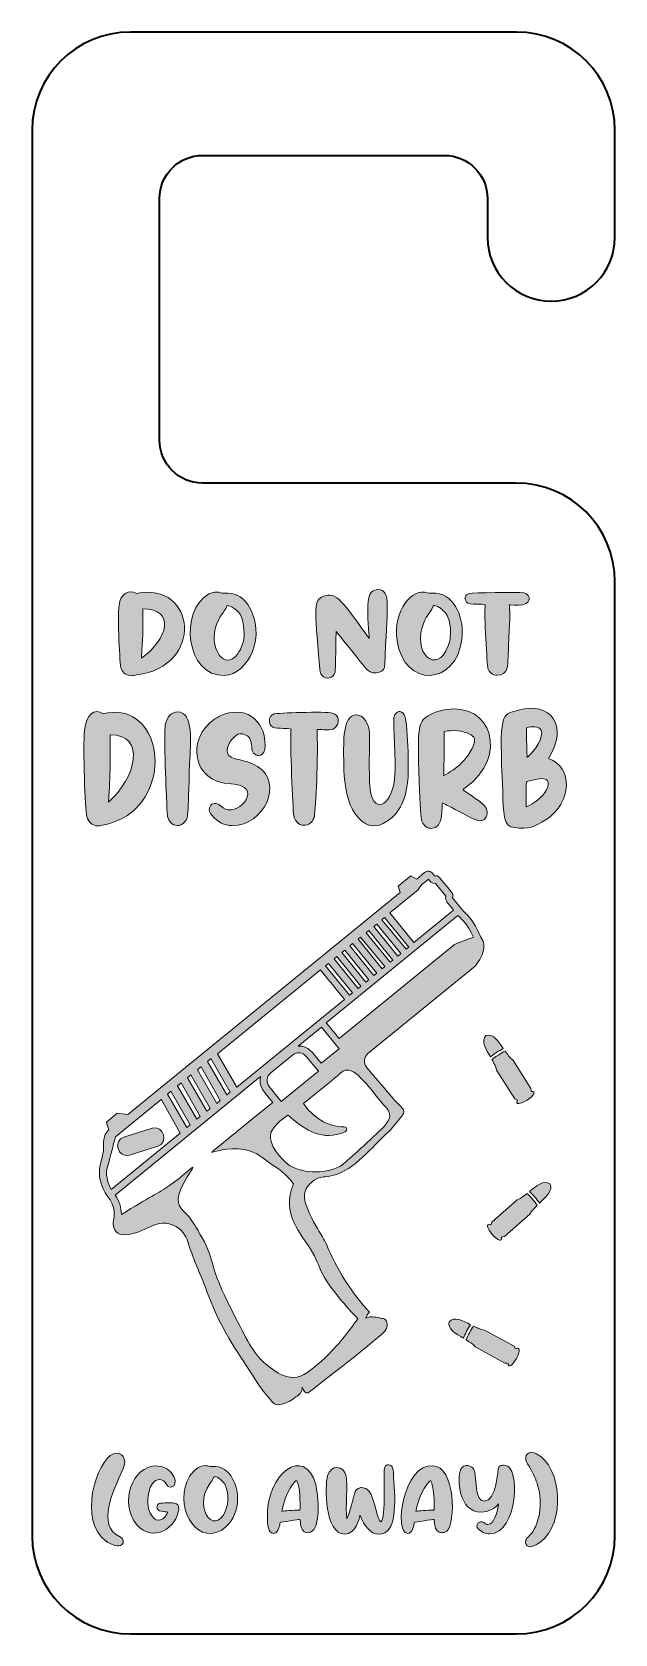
# Model space of a CAD drawing. Header units: inches. Extents: x 36 to 324, y 36 to 828.
import ezdxf

# ---------------------------------------------------------------- set-up
doc = ezdxf.new("R2010")
doc.units = ezdxf.units.IN
doc.header["$MEASUREMENT"] = 0
doc.layers.add('_U+0421_U+043B_U+043E_U+0439 1', color=7, linetype='Continuous')

msp = doc.modelspace()

# ---------------------------------------------------------------- hatches: boundary and pattern name
at = {"layer": '_U+0421_U+043B_U+043E_U+0439 1', "true_color": 0xffffff}
h = msp.add_hatch(color=7, dxfattribs=at)
h.dxf.hatch_style = 2
edge = h.paths.add_edge_path()
edge.add_spline(control_points=[(63.12, 440.2), (62.17, 442.9), (61.15, 474.58), (61.91, 482.92), (62.6, 490.46), (66.8, 493.96), (71.14, 490.9), (96.85, 497.57), (106.11, 460.23), (85.5, 442.47), (78.73, 436.88), (69.6, 435.49), (68.6, 435.49), (65.76, 435.5), (63.92, 437.44), (63.12, 440.2)], knot_values=[0, 0, 0, 0, 1, 1, 1, 2, 2, 2, 3, 3, 3, 4, 4, 4, 5, 5, 5, 5], degree=3, periodic=1)
edge = h.paths.add_edge_path()
edge.add_spline(control_points=[(74.64, 480.55), (74.64, 462.61), (74.61, 462.98), (73.85, 447.29), (87.25, 459.28), (92.61, 480.55), (74.64, 480.55)], knot_values=[0, 0, 0, 0, 1, 1, 1, 2, 2, 2, 2], degree=3, periodic=1)
edge = h.paths.add_edge_path()
edge.add_spline(control_points=[(102.63, 447.34), (102.34, 447.52), (101.01, 482.05), (101.85, 485.46), (102.83, 489.72), (104.85, 491.85), (107.92, 491.85), (116, 491.85), (114.31, 476.28), (113.86, 466.6), (112.92, 438.91), (113.17, 439.66), (111.54, 437.6), (110.48, 436.31), (109.25, 435.66), (107.85, 435.66), (101.86, 435.66), (102.63, 443.97), (102.63, 447.34)], knot_values=[0, 0, 0, 0, 1, 1, 1, 2, 2, 2, 3, 3, 3, 4, 4, 4, 5, 5, 5, 6, 6, 6, 6], degree=3, periodic=1)
edge = h.paths.add_edge_path()
edge.add_spline(control_points=[(124.94, 440.57), (122.23, 443.59), (124.08, 445.93), (125.36, 446.47), (128.16, 447.3), (128.21, 445.49), (131.62, 443.83), (138.45, 440.69), (150.9, 455.31), (134.43, 456.29), (114.73, 456.92), (112.11, 479.08), (126.37, 488.38), (129.11, 490.17), (131.42, 491.18), (133.29, 491.42), (139.17, 492.15), (143.41, 491.68), (147.46, 486.77), (150.11, 483.57), (150.48, 481.53), (151.02, 477.39), (151.93, 470.34), (148.28, 469.78), (146.53, 470.6), (144.65, 471.5), (144.66, 473.2), (144.61, 474.73), (144.35, 477.51), (143.6, 479.26), (142.38, 479.99), (140.32, 481.21), (138.66, 481.73), (136.13, 479.76), (132.93, 476.97), (130.51, 471.3), (134.42, 469.43), (138.04, 467.69), (142.29, 468.18), (147.45, 464.87), (160.46, 456.57), (150.78, 435.66), (134.89, 435.66), (130.83, 435.66), (127.71, 437.41), (124.94, 440.57)], knot_values=[0, 0, 0, 0, 1, 1, 1, 2, 2, 2, 3, 3, 3, 4, 4, 4, 5, 5, 5, 6, 6, 6, 7, 7, 7, 8, 8, 8, 9, 9, 9, 10, 10, 10, 11, 11, 11, 12, 12, 12, 13, 13, 13, 14, 14, 14, 15, 15, 15, 15], degree=3, periodic=1)
edge = h.paths.add_edge_path()
edge.add_spline(control_points=[(165.2, 441.7), (164.59, 448), (163.31, 481.51), (164.01, 483.27), (164.01, 483.27), (163.98, 483.31), (163.98, 483.31), (163.98, 483.59), (160.28, 483.71), (160, 483.72), (158.72, 483.77), (155.83, 483.81), (154.89, 484.34), (152.85, 485.51), (152.37, 489.71), (155.4, 490.86), (156.88, 491.3), (180.91, 492.18), (184.5, 491.31), (187.88, 490.35), (188.3, 485.8), (185.38, 483.8), (183.53, 482.56), (180.94, 482.95), (177.81, 483.19), (177.7, 483.19), (176.9, 483.27), (176.83, 483.19), (176.83, 483.16), (176.84, 482.95), (176.85, 482.55), (177.34, 464.47), (176.09, 441.52), (175.33, 439.62), (174.48, 437.38), (172.86, 435.82), (170.24, 435.82), (167.52, 435.83), (165.51, 438.43), (165.2, 441.7)], knot_values=[0, 0, 0, 0, 1, 1, 1, 2, 2, 2, 3, 3, 3, 4, 4, 4, 5, 5, 5, 6, 6, 6, 7, 7, 7, 8, 8, 8, 9, 9, 9, 10, 10, 10, 11, 11, 11, 12, 12, 12, 13, 13, 13, 13], degree=3, periodic=1)
edge = h.paths.add_edge_path()
edge.add_spline(control_points=[(193.23, 445.93), (190.41, 452.64), (189.97, 461.97), (189.97, 468.62), (189.97, 476.76), (189.3, 490.36), (196.33, 490.36), (200.22, 490.36), (202.44, 485.51), (202.74, 481.37), (202.93, 478.85), (202.1, 459.76), (203.28, 452.2), (205.26, 441.07), (214.72, 445.93), (215.29, 461.26), (215.71, 472.89), (214.14, 487.94), (215.03, 490.1), (215.44, 491.1), (217.29, 493.23), (219.36, 491.19), (222.18, 488.34), (221.99, 461.72), (221.71, 458.52), (220.77, 448.15), (217.41, 439.99), (207.75, 435.91), (200.87, 433.88), (196.03, 439.71), (193.23, 445.93)], knot_values=[0, 0, 0, 0, 1, 1, 1, 2, 2, 2, 3, 3, 3, 4, 4, 4, 5, 5, 5, 6, 6, 6, 7, 7, 7, 8, 8, 8, 9, 9, 9, 10, 10, 10, 10], degree=3, periodic=1)
edge = h.paths.add_edge_path()
edge.add_spline(control_points=[(228.65, 437.81), (228.02, 439.21), (227.73, 445.48), (227.31, 457.4), (226.22, 486.79), (226.92, 487.19), (232.82, 490.61), (234.56, 491.6), (236.9, 492.37), (239.84, 492.92), (263.33, 497.24), (271.6, 469.62), (250.02, 454.35), (248.46, 453.17), (248.14, 453.97), (253.05, 450.47), (255.9, 448.49), (257.7, 447.19), (258.46, 446.55), (261.51, 444.15), (261.18, 440.86), (259.87, 439.25), (257.26, 436.07), (253.12, 439.64), (240.93, 445.83), (239.66, 446.48), (238.97, 446.8), (238.86, 446.8), (238.07, 445.8), (240.04, 434.26), (233.12, 434.26), (231.55, 434.26), (229.69, 435.32), (228.65, 437.81)], knot_values=[0, 0, 0, 0, 1, 1, 1, 2, 2, 2, 3, 3, 3, 4, 4, 4, 5, 5, 5, 6, 6, 6, 7, 7, 7, 8, 8, 8, 9, 9, 9, 10, 10, 10, 11, 11, 11, 11], degree=3, periodic=1)
edge = h.paths.add_edge_path()
edge.add_spline(control_points=[(248.06, 466.48), (250.96, 469.17), (254.93, 474.54), (254.63, 478.79), (254.58, 479.47), (252.9, 480.48), (252.3, 480.83), (249.26, 482.64), (243.15, 483.07), (239.58, 482.15), (239.58, 463.92), (239.53, 464.29), (239.35, 460.29), (242.17, 461.93), (245.75, 464.17), (248.06, 466.48)], knot_values=[0, 0, 0, 0, 1, 1, 1, 2, 2, 2, 3, 3, 3, 4, 4, 4, 5, 5, 5, 5], degree=3, periodic=1)
edge = h.paths.add_edge_path()
edge.add_spline(control_points=[(274.57, 434.67), (268.49, 434.93), (269, 442.17), (268.53, 452.62), (266.86, 492.08), (267.63, 490.37), (276.3, 492.72), (292.25, 497.15), (301.3, 485.26), (291.21, 468.79), (303.39, 464.93), (303.02, 446.96), (289.87, 438.51), (284.55, 434.98), (281.03, 433.76), (274.57, 434.67)], knot_values=[0, 0, 0, 0, 1, 1, 1, 2, 2, 2, 3, 3, 3, 4, 4, 4, 5, 5, 5, 5], degree=3, periodic=1)
edge = h.paths.add_edge_path()
edge.add_spline(control_points=[(290.13, 453.32), (294.55, 462.51), (282.36, 457.53), (280.67, 457.53), (279.95, 457.53), (280.18, 454.06), (280.18, 444.86), (284.27, 446.73), (288.1, 449.54), (290.13, 453.32)], knot_values=[0, 0, 0, 0, 1, 1, 1, 2, 2, 2, 3, 3, 3, 3], degree=3, periodic=1)
edge = h.paths.add_edge_path()
edge.add_spline(control_points=[(287.58, 482.86), (286.69, 485.01), (282.59, 484.73), (280.28, 484.05), (280.28, 483.05), (280.33, 478.29), (280.57, 469.41), (280.59, 469.41), (280.72, 469.51), (280.96, 469.72), (284.19, 472.51), (289.05, 479.34), (287.58, 482.86)], knot_values=[0, 0, 0, 0, 1, 1, 1, 2, 2, 2, 3, 3, 3, 4, 4, 4, 4], degree=3, periodic=1)
edge = h.paths.add_edge_path()
edge.add_spline(control_points=[(72.77, 81.75), (58.29, 91.56), (67.88, 121.89), (76.25, 125.06), (80.37, 126.35), (83.35, 122.74), (80.85, 117.35), (75.67, 106.23), (68.01, 89.57), (79.16, 84.19), (81.96, 82.81), (81.27, 80.43), (79.68, 79.71), (77.7, 79.04), (74.56, 80.54), (72.77, 81.75)], knot_values=[0, 0, 0, 0, 1, 1, 1, 2, 2, 2, 3, 3, 3, 4, 4, 4, 5, 5, 5, 5], degree=3, periodic=1)
edge = h.paths.add_edge_path()
edge.add_spline(control_points=[(87.66, 90.1), (78.85, 101.02), (85.72, 119.1), (97.27, 119.1), (106.37, 119.1), (109.1, 108.8), (104.48, 108.54), (102.07, 108.54), (102.55, 112.36), (98.76, 112.32), (93.57, 112.26), (91.74, 100.72), (94.36, 95.76), (96.73, 91.09), (100.22, 91.22), (102.42, 95.02), (102.55, 95.23), (103, 96.04), (103, 96.28), (103, 96.28), (100.7, 96.56), (99.85, 96.68), (96.91, 97.1), (97.36, 99.92), (98.88, 100.49), (99.5, 100.72), (101.6, 100.76), (102.26, 100.78), (104.75, 100.83), (108.9, 101.3), (108.47, 97.9), (107.76, 88.73), (95.93, 80.58), (87.66, 90.1)], knot_values=[0, 0, 0, 0, 1, 1, 1, 2, 2, 2, 3, 3, 3, 4, 4, 4, 5, 5, 5, 6, 6, 6, 7, 7, 7, 8, 8, 8, 9, 9, 9, 10, 10, 10, 11, 11, 11, 11], degree=3, periodic=1)
edge = h.paths.add_edge_path()
edge.add_spline(control_points=[(113.86, 113.84), (115.18, 115.95), (116.75, 117.49), (118.58, 118.46), (121.84, 120.06), (123.25, 118.73), (124.31, 118.73), (125.31, 118.73), (130.34, 119.73), (134.19, 114.27), (140.63, 104.32), (137.25, 91.92), (129.41, 87.14), (116.15, 79.84), (105.62, 100.69), (113.86, 113.84)], knot_values=[0, 0, 0, 0, 1, 1, 1, 2, 2, 2, 3, 3, 3, 4, 4, 4, 5, 5, 5, 5], degree=3, periodic=1)
edge = h.paths.add_edge_path()
edge.add_spline(control_points=[(132.56, 100.07), (132.78, 101.07), (133.1, 106.8), (131.21, 110.11), (130.16, 111.78), (126.33, 115.11), (125.67, 113.29), (125.28, 112.34), (124.61, 111.39), (123.99, 110.53), (114.31, 97.39), (128.2, 82.02), (132.56, 100.07)], knot_values=[0, 0, 0, 0, 1, 1, 1, 2, 2, 2, 3, 3, 3, 4, 4, 4, 4], degree=3, periodic=1)
edge = h.paths.add_edge_path()
edge.add_spline(control_points=[(152.27, 93.25), (151.49, 115.59), (171.11, 129.42), (176.13, 109.94), (177.36, 105.29), (179.3, 86.08), (172.36, 86.08), (169.29, 86.08), (168.81, 88.79), (168.62, 91.3), (168.6, 91.46), (168.51, 92.61), (168.35, 92.61), (167.94, 92.61), (158.99, 91.36), (158.57, 91.06), (158.55, 91.01), (158.4, 89.95), (158.36, 89.78), (157.98, 88.03), (157.21, 85.74), (155.4, 85.74), (152.57, 85.74), (152.3, 90.43), (152.27, 93.25)], knot_values=[0, 0, 0, 0, 1, 1, 1, 2, 2, 2, 3, 3, 3, 4, 4, 4, 5, 5, 5, 6, 6, 6, 7, 7, 7, 8, 8, 8, 8], degree=3, periodic=1)
edge = h.paths.add_edge_path()
edge.add_spline(control_points=[(168.37, 97.26), (168.47, 100.23), (168.58, 109.26), (166.77, 111.64), (166.41, 112.12), (165.09, 110.31), (164.74, 109.82), (161.29, 104.99), (160.23, 100.32), (159.43, 96.65), (160.73, 96.84), (164.85, 97.26), (168.37, 97.26)], knot_values=[0, 0, 0, 0, 1, 1, 1, 2, 2, 2, 3, 3, 3, 4, 4, 4, 4], degree=3, periodic=1)
edge = h.paths.add_edge_path()
edge.add_spline(control_points=[(198.26, 94.16), (198.23, 94.21), (198.04, 94.72), (197.98, 94.72), (197.98, 93.72), (195.88, 85.34), (190.52, 85.34), (180.36, 85.34), (180.69, 109.29), (181.98, 114.15), (183.5, 119.99), (189.99, 119.43), (191.24, 113.95), (192.03, 110.85), (190.7, 97.92), (191.61, 92.97), (192.74, 95.06), (195.05, 104.47), (195.41, 105.64), (195.85, 107.04), (196.04, 107.04), (197.17, 107.85), (197.66, 108.22), (198.28, 108.41), (199.02, 108.41), (204.49, 108.41), (205.23, 98.13), (207.12, 93.25), (207.25, 92.94), (208, 91.45), (208.33, 91.45), (211.26, 92.93), (209.26, 116.59), (210.3, 118.51), (210.82, 119.39), (211.42, 119.64), (212.24, 119.64), (214.5, 119.55), (214.44, 116.93), (214.66, 113.63), (215.59, 101.18), (216.25, 85.27), (207.51, 85.27), (202.85, 85.27), (200.11, 89.9), (198.26, 94.16)], knot_values=[0, 0, 0, 0, 1, 1, 1, 2, 2, 2, 3, 3, 3, 4, 4, 4, 5, 5, 5, 6, 6, 6, 7, 7, 7, 8, 8, 8, 9, 9, 9, 10, 10, 10, 11, 11, 11, 12, 12, 12, 13, 13, 13, 14, 14, 14, 15, 15, 15, 15], degree=3, periodic=1)
edge = h.paths.add_edge_path()
edge.add_spline(control_points=[(233.98, 119.17), (245.29, 119.17), (245.39, 90.5), (240.92, 86.89), (239.34, 85.65), (237.26, 85.9), (236.17, 87.04), (234.75, 88.4), (235.05, 90.84), (234.73, 92.32), (234.69, 92.51), (234.64, 92.61), (234.59, 92.61), (234.19, 92.61), (225.24, 91.35), (224.82, 91.05), (224.79, 90.99), (224.74, 90.83), (224.74, 90.69), (224.74, 89.69), (223.87, 85.74), (221.64, 85.74), (214.31, 85.74), (219.65, 120.53), (233.98, 119.17)], knot_values=[0, 0, 0, 0, 1, 1, 1, 2, 2, 2, 3, 3, 3, 4, 4, 4, 5, 5, 5, 6, 6, 6, 7, 7, 7, 8, 8, 8, 8], degree=3, periodic=1)
edge = h.paths.add_edge_path()
edge.add_spline(control_points=[(234.62, 97.26), (234.69, 99.51), (234.72, 100.1), (234.72, 101.1), (234.72, 105.22), (233.89, 109.78), (233.19, 111.29), (233.14, 111.42), (233.02, 111.72), (232.88, 111.75), (232.48, 111.84), (231.23, 110.15), (230.99, 109.82), (227.45, 104.87), (226.42, 100.03), (225.68, 96.64), (226.9, 96.83), (231.06, 97.26), (234.62, 97.26)], knot_values=[0, 0, 0, 0, 1, 1, 1, 2, 2, 2, 3, 3, 3, 4, 4, 4, 5, 5, 5, 6, 6, 6, 6], degree=3, periodic=1)
edge = h.paths.add_edge_path()
edge.add_spline(control_points=[(256.55, 87.81), (254.38, 89.97), (257.13, 92.33), (259.24, 91.06), (260.24, 90.44), (260.57, 90.12), (261.27, 90.12), (264.3, 90.12), (265.78, 96.39), (266.35, 99.13), (267.1, 102.82), (266, 96.46), (257.9, 96.23), (246.83, 96.23), (245.69, 112.96), (247.91, 117.4), (249.28, 120.14), (253.53, 119.96), (254.59, 116.45), (255.8, 112.41), (254.58, 101.69), (259.43, 101.69), (265.6, 101.69), (266.02, 117.47), (266.57, 118.47), (266.8, 118.89), (267.22, 119.14), (267.67, 119.28), (267.98, 119.39), (269.44, 119.41), (269.7, 119.37), (277.22, 119.37), (276.37, 85.52), (261.94, 85.52), (260.2, 85.52), (258.27, 86.22), (256.55, 87.81)], knot_values=[0, 0, 0, 0, 1, 1, 1, 2, 2, 2, 3, 3, 3, 4, 4, 4, 5, 5, 5, 6, 6, 6, 7, 7, 7, 8, 8, 8, 9, 9, 9, 10, 10, 10, 11, 11, 11, 12, 12, 12, 12], degree=3, periodic=1)
edge = h.paths.add_edge_path()
edge.add_spline(control_points=[(280.12, 80.25), (278.92, 82.65), (280.86, 83.3), (282.47, 85.34), (287.43, 91.61), (288.33, 102.6), (285.49, 110.51), (284.49, 113.54), (283.27, 115.96), (281.45, 119.05), (280.38, 120.76), (279.9, 121.62), (279.9, 122.62), (279.68, 125), (281.93, 126.87), (285.29, 125.13), (297.5, 118.84), (300.15, 90.85), (286.92, 81.24), (284.83, 79.73), (281.27, 77.94), (280.12, 80.25)], knot_values=[0, 0, 0, 0, 1, 1, 1, 2, 2, 2, 3, 3, 3, 4, 4, 4, 5, 5, 5, 6, 6, 6, 7, 7, 7, 7], degree=3, periodic=1)
edge = h.paths.add_edge_path()
edge.add_spline(control_points=[(83.6, 233.5), (93.29, 234.84), (99.06, 243.51), (108.77, 236.26), (111.79, 233.89), (112.77, 230.53), (113.32, 228.79), (115.87, 220.55), (119.79, 212.79), (122.59, 204.77), (130.65, 183.05), (139.12, 173.73), (145.73, 162.67), (148.42, 158.29), (150.14, 156.18), (151.96, 153.94), (155.83, 149.2), (155.91, 148.82), (159.38, 149.68), (162.22, 150.24), (163.9, 151.39), (166.38, 153.19), (168.07, 154.35), (169.63, 155.4), (169.42, 158.08), (170.5, 155.67), (170.8, 155.04), (172.39, 155.24), (175.4, 157.47), (208.69, 183.07), (210.7, 186.25), (211.99, 188.17), (211.62, 190.5), (210.28, 191.61), (209.83, 191.89), (209.59, 191.92), (207.81, 192.22), (204.83, 192.64), (203.58, 193.38), (200.91, 192.08), (201.27, 193.25), (201.85, 194.16), (202.66, 195.04), (186.62, 213.47), (183.1, 225.57), (180.54, 230.51), (178.45, 234.42), (169.04, 248), (170.77, 254.34), (171.38, 256.81), (173.28, 258.8), (175.36, 260.28), (178.6, 262.48), (180.82, 261.65), (185.16, 262.78), (194.85, 265.42), (203.7, 276.35), (212.25, 284.42), (213.59, 285.74), (215.38, 287.85), (218.84, 292.21), (220.21, 293.76), (219.87, 295.24), (218.21, 296.74), (216.45, 298.37), (210.17, 305.53), (201.23, 316.23), (199.62, 318.2), (199.81, 321.21), (201.92, 322.92), (201.92, 322.92), (254.88, 366.09), (254.88, 366.09), (258.32, 370.21), (261.26, 376.55), (257.66, 380.42), (254.88, 388.68), (249.29, 393.11), (248.97, 393.51), (248.97, 393.51), (243.6, 400.1), (243.6, 400.1), (244.02, 400.66), (244.12, 401.62), (243.58, 402.27), (236.9, 410.47), (236.64, 411.5), (235.01, 410.64), (233.72, 412.22), (233.53, 412.72), (232.71, 412.92), (230.8, 413.61), (230.15, 412.6), (226.05, 409.25), (226.05, 409.25), (223.2, 410.87), (223.2, 410.87), (223.2, 410.87), (216.87, 405.72), (216.87, 405.72), (216.87, 405.72), (217.88, 402.6), (217.88, 402.6), (217.88, 402.6), (83.25, 292.85), (83.25, 292.85), (81.57, 293.02), (79.79, 293.33), (78.12, 293.5), (78.12, 293.5), (72.72, 289.09), (72.72, 289.09), (73.07, 287.85), (73.54, 286.47), (73.89, 285.23), (72.45, 284.05), (71.23, 281.65), (71.33, 277.88), (71.73, 269.87), (66.97, 267.09), (70.67, 257.17), (72.58, 252.14), (74.47, 251.71), (75.61, 248.69), (77.7, 243.16), (75.79, 240.94), (76.15, 238.61), (76.61, 233.89), (79.12, 233.07), (83.6, 233.5)], knot_values=[0, 0, 0, 0, 1, 1, 1, 2, 2, 2, 3, 3, 3, 4, 4, 4, 5, 5, 5, 6, 6, 6, 7, 7, 7, 8, 8, 8, 9, 9, 9, 10, 10, 10, 11, 11, 11, 12, 12, 12, 13, 13, 13, 14, 14, 14, 15, 15, 15, 16, 16, 16, 17, 17, 17, 18, 18, 18, 19, 19, 19, 20, 20, 20, 21, 21, 21, 22, 22, 22, 23, 23, 23, 24, 24, 24, 25, 25, 25, 26, 26, 26, 27, 27, 27, 28, 28, 28, 29, 29, 29, 30, 30, 30, 31, 31, 31, 32, 32, 32, 33, 33, 33, 34, 34, 34, 35, 35, 35, 36, 36, 36, 37, 37, 37, 38, 38, 38, 39, 39, 39, 40, 40, 40, 41, 41, 41, 42, 42, 42, 43, 43, 43, 43], degree=3, periodic=1)
edge = h.paths.add_edge_path()
edge.add_spline(control_points=[(99.71, 300.36), (99.71, 300.36), (109.24, 283.56), (109.24, 283.56), (109.24, 283.56), (75.12, 255.75), (75.12, 255.75), (73.58, 258.44), (72.62, 262.04), (72.78, 264.81), (74.32, 270.45), (75.62, 276.11), (77.16, 281.76), (77.16, 281.76), (99.82, 300.23), (99.82, 300.23), (99.82, 300.23), (99.71, 300.36), (99.71, 300.36)], knot_values=[0, 0, 0, 0, 1, 1, 1, 2, 2, 2, 3, 3, 3, 4, 4, 4, 5, 5, 5, 6, 6, 6, 6], degree=3, periodic=1)
h.paths.add_polyline_path([(104.59, 304.33), (114.14, 287.77), (112.43, 286.38), (102.88, 302.93)])
h.paths.add_polyline_path([(109.6, 308.41), (119.14, 291.85), (117.43, 290.46), (107.88, 307.01)])
h.paths.add_polyline_path([(114.47, 312.38), (124.02, 295.83), (122.31, 294.43), (112.76, 310.99)])
edge = h.paths.add_edge_path()
edge.add_spline(control_points=[(119.48, 316.46), (119.48, 316.46), (129, 299.67), (129, 299.67), (129, 299.67), (127.29, 298.27), (127.29, 298.27), (127.29, 298.27), (117.74, 314.83), (117.74, 314.83), (117.63, 314.96), (119.48, 316.46), (119.48, 316.46)], knot_values=[0, 0, 0, 0, 1, 1, 1, 2, 2, 2, 3, 3, 3, 4, 4, 4, 4], degree=3, periodic=1)
h.paths.add_polyline_path([(124.35, 320.44), (133.9, 303.88), (132.19, 302.48), (122.64, 319.04)])
edge = h.paths.add_edge_path()
edge.add_spline(control_points=[(190.39, 349.71), (190.39, 349.71), (137.17, 306.33), (137.17, 306.33), (137.17, 306.33), (127.62, 322.88), (127.62, 322.88), (127.62, 322.88), (178.47, 364.33), (178.47, 364.33), (178.36, 364.46), (190.39, 349.71), (190.39, 349.71)], knot_values=[0, 0, 0, 0, 1, 1, 1, 2, 2, 2, 3, 3, 3, 4, 4, 4, 4], degree=3, periodic=1)
edge = h.paths.add_edge_path()
edge.add_spline(control_points=[(153.96, 313.43), (153.96, 313.43), (164.76, 322.24), (164.76, 322.24), (166.87, 323.96), (169.85, 323.53), (171.46, 321.56), (171.46, 321.56), (177.47, 314.18), (177.47, 314.18), (177.47, 314.18), (159.16, 299.25), (159.16, 299.25), (159.16, 299.25), (153.15, 306.63), (153.15, 306.63), (151.53, 308.61), (151.85, 311.72), (153.96, 313.43)], knot_values=[0, 0, 0, 0, 1, 1, 1, 2, 2, 2, 3, 3, 3, 4, 4, 4, 5, 5, 5, 6, 6, 6, 6], degree=3, periodic=1)
h.paths.add_polyline_path([(194.34, 352.93), (192.89, 351.75), (180.97, 366.37), (182.42, 367.55)])
h.paths.add_polyline_path([(198.43, 356.26), (197.11, 355.18), (185.19, 369.81), (186.51, 370.88)])
h.paths.add_polyline_path([(202.38, 359.48), (200.93, 358.3), (189.01, 372.92), (190.46, 374.1)])
h.paths.add_polyline_path([(206.33, 362.7), (204.88, 361.52), (192.96, 376.14), (194.41, 377.32)])
h.paths.add_polyline_path([(210.28, 365.92), (208.97, 364.85), (197.05, 379.47), (198.36, 380.55)])
h.paths.add_polyline_path([(214.24, 369.14), (212.92, 368.07), (201, 382.69), (202.32, 383.77)])
h.paths.add_polyline_path([(218.19, 372.37), (216.74, 371.18), (204.82, 385.81), (206.27, 386.99)])
h.paths.add_polyline_path([(222.14, 375.59), (220.82, 374.51), (208.9, 389.14), (210.22, 390.21)])
edge = h.paths.add_edge_path()
edge.add_spline(control_points=[(244.3, 393.87), (244.3, 393.87), (224.67, 377.87), (224.67, 377.87), (224.67, 377.87), (212.75, 392.49), (212.75, 392.49), (212.75, 392.49), (226.71, 403.87), (226.71, 403.87), (228.48, 406.66), (228.43, 406.37), (231.84, 409.15), (232.59, 408.23), (233.32, 407.06), (235.26, 407.11), (235.26, 407.11), (240.41, 400.78), (240.41, 400.78), (239.94, 398.59), (241.11, 397.78), (244.3, 393.87)], knot_values=[0, 0, 0, 0, 1, 1, 1, 2, 2, 2, 3, 3, 3, 4, 4, 4, 5, 5, 5, 6, 6, 6, 7, 7, 7, 7], degree=3, periodic=1)
edge = h.paths.add_edge_path()
edge.add_spline(control_points=[(181.37, 338.18), (181.37, 338.18), (246.45, 391.23), (246.45, 391.23), (247.09, 390.44), (251.34, 387.11), (254.06, 380.55), (250.91, 379.3), (247.89, 378.16), (244.75, 376.91), (244.75, 376.91), (187.7, 330.41), (187.7, 330.41), (187.81, 330.28), (181.37, 338.18), (181.37, 338.18)], knot_values=[0, 0, 0, 0, 1, 1, 1, 2, 2, 2, 3, 3, 3, 4, 4, 4, 5, 5, 5, 5], degree=3, periodic=1)
edge = h.paths.add_edge_path()
edge.add_spline(control_points=[(187.67, 325.34), (187.67, 325.34), (178.84, 318.15), (178.84, 318.15), (174.47, 323.51), (172.72, 326.88), (167.51, 326.67), (167.51, 326.67), (178.97, 336.01), (178.97, 336.01), (178.97, 336.01), (187.67, 325.34), (187.67, 325.34)], knot_values=[0, 0, 0, 0, 1, 1, 1, 2, 2, 2, 3, 3, 3, 4, 4, 4, 4], degree=3, periodic=1)
edge = h.paths.add_edge_path()
edge.add_spline(control_points=[(153.74, 282.77), (154.32, 286.68), (159.23, 290.22), (162.46, 292.52), (172.24, 284.16), (179.13, 279.81), (190.73, 284.2), (191.99, 284.8), (191.71, 286.76), (190.25, 286.66), (182.02, 286.54), (174.36, 291.91), (170.05, 298.27), (191.08, 314.97), (189.23, 314.55), (191.43, 314.81), (197.05, 315.45), (204.92, 302.57), (211.24, 295.88), (214.39, 292.53), (212.03, 288.95), (208.76, 285.75), (202.63, 279.75), (189.79, 268.27), (189.44, 268.02), (181.98, 263.28), (170.3, 263.33), (163.19, 267.68), (158.57, 270.93), (153.03, 278.26), (153.74, 282.77)], knot_values=[0, 0, 0, 0, 1, 1, 1, 2, 2, 2, 3, 3, 3, 4, 4, 4, 5, 5, 5, 6, 6, 6, 7, 7, 7, 8, 8, 8, 9, 9, 9, 10, 10, 10, 10], degree=3, periodic=1)
edge = h.paths.add_edge_path()
edge.add_spline(control_points=[(80.14, 243.4), (80.11, 246.66), (79.04, 250.4), (77, 252.9), (77, 252.9), (148.93, 311.53), (148.93, 311.53), (147.68, 306.47), (150.65, 304.05), (154.89, 298.84), (132.49, 280.59), (132.49, 280.59), (132.49, 280.59), (113.48, 265.09), (133.68, 283.93), (150.15, 271.3), (155.82, 266.49), (159.65, 266.1), (165.16, 258.54), (158.6, 243.98), (169.45, 233.09), (173.39, 226.65), (176.91, 220.98), (177.04, 218.67), (179.77, 213.44), (183.23, 207.05), (191.76, 197.12), (196.9, 191.88), (192.5, 185.44), (186.68, 178.06), (180.94, 172.73), (169.99, 162.78), (164.79, 157.59), (150.38, 170.41), (145.4, 174.9), (141.97, 181.53), (135.35, 194.77), (122.37, 219.8), (126.49, 220.79), (120.04, 231.84), (116.96, 237.23), (115.42, 239.92), (113.71, 242.03), (109.15, 247.09), (106.48, 248.2), (109.41, 255.64), (112.16, 262.48), (115.93, 266.21), (115.5, 266.74), (115.07, 267.26), (110.94, 262.37), (103.95, 257.76), (98.49, 253.97), (93.81, 251.91), (80.14, 243.4)], knot_values=[0, 0, 0, 0, 1, 1, 1, 2, 2, 2, 3, 3, 3, 4, 4, 4, 5, 5, 5, 6, 6, 6, 7, 7, 7, 8, 8, 8, 9, 9, 9, 10, 10, 10, 11, 11, 11, 12, 12, 12, 13, 13, 13, 14, 14, 14, 15, 15, 15, 16, 16, 16, 17, 17, 17, 18, 18, 18, 18], degree=3, periodic=1)
edge = h.paths.add_edge_path()
edge.add_spline(control_points=[(95.36, 286.06), (95.36, 286.06), (81.39, 281.69), (81.39, 281.69), (75.81, 279.86), (78.39, 271.25), (84.1, 272.71), (84.1, 272.71), (98.07, 277.09), (98.07, 277.09), (103.64, 278.92), (101.07, 287.53), (95.36, 286.06)], knot_values=[0, 0, 0, 0, 1, 1, 1, 2, 2, 2, 3, 3, 3, 4, 4, 4, 4], degree=3, periodic=1)
edge = h.paths.add_edge_path()
edge.add_spline(control_points=[(80.09, 513.2), (79.21, 515.2), (78.26, 538.47), (78.97, 544.55), (79.63, 550.29), (83.65, 552.56), (87.53, 550.41), (117.15, 556.48), (121.23, 514.23), (87.63, 510.14), (86.38, 510.03), (86.53, 509.75), (85.17, 509.75), (82.62, 509.75), (80.86, 511.1), (80.09, 513.2)], knot_values=[0, 0, 0, 0, 1, 1, 1, 2, 2, 2, 3, 3, 3, 4, 4, 4, 5, 5, 5, 5], degree=3, periodic=1)
edge = h.paths.add_edge_path()
edge.add_spline(control_points=[(90.78, 542.81), (90.78, 529.68), (90.75, 529.81), (90.05, 518.41), (103.24, 527.74), (106.95, 542.81), (90.78, 542.81)], knot_values=[0, 0, 0, 0, 1, 1, 1, 2, 2, 2, 2], degree=3, periodic=1)
edge = h.paths.add_edge_path()
edge.add_spline(control_points=[(123.38, 550.17), (124.69, 550.81), (125.93, 551.13), (127.1, 551.13), (129.57, 551.13), (128.52, 550.39), (131.34, 550.53), (135.45, 550.96), (139.59, 549.25), (142.57, 545.02), (152.61, 529.47), (142.51, 510.27), (131.11, 509.87), (111.93, 509.16), (108.49, 542.25), (123.38, 550.17)], knot_values=[0, 0, 0, 0, 1, 1, 1, 2, 2, 2, 3, 3, 3, 4, 4, 4, 5, 5, 5, 5], degree=3, periodic=1)
edge = h.paths.add_edge_path()
edge.add_spline(control_points=[(134.7, 517.98), (137.45, 519.52), (139.4, 522.71), (140.58, 527.55), (140.79, 528.55), (141.26, 535.78), (138.91, 539.9), (136.57, 543.62), (132.64, 544.85), (132.31, 544.29), (132.31, 544.29), (131.9, 543.27), (131.39, 542.42), (130.31, 540.64), (129.09, 539.36), (128.04, 537.18), (122.6, 525.86), (129.06, 515), (134.7, 517.98)], knot_values=[0, 0, 0, 0, 1, 1, 1, 2, 2, 2, 3, 3, 3, 4, 4, 4, 5, 5, 5, 6, 6, 6, 6], degree=3, periodic=1)
edge = h.paths.add_edge_path()
edge.add_spline(control_points=[(179.29, 509.81), (178.09, 511), (178.33, 511.89), (178.06, 514.78), (175.32, 544.77), (175.23, 546.8), (179.91, 549), (186.2, 551.93), (190.54, 544.8), (200.36, 531.21), (202.46, 528.42), (202.64, 527.5), (202.51, 529.34), (201.08, 547.46), (201.92, 552.35), (206.99, 552.35), (213.63, 552.35), (211.32, 543.12), (210.23, 515.08), (210.21, 514.57), (210.18, 514.2), (210.14, 513.96), (209.63, 510.94), (203.13, 509.57), (200.39, 514.02), (200.34, 514.09), (186.34, 531.61), (186.25, 531.61), (186.1, 531.46), (185.97, 511.77), (185.76, 511.36), (184.77, 508.36), (181.14, 507.79), (179.29, 509.81)], knot_values=[0, 0, 0, 0, 1, 1, 1, 2, 2, 2, 3, 3, 3, 4, 4, 4, 5, 5, 5, 6, 6, 6, 7, 7, 7, 8, 8, 8, 9, 9, 9, 10, 10, 10, 11, 11, 11, 11], degree=3, periodic=1)
edge = h.paths.add_edge_path()
edge.add_spline(control_points=[(216.38, 527.04), (213.92, 542.04), (224.21, 553.44), (231.25, 550.74), (232.06, 550.37), (234.33, 550.65), (235.55, 550.56), (245.33, 549.48), (249.6, 537.68), (248.39, 527.67), (245.49, 504.78), (219.91, 503.45), (216.38, 527.04)], knot_values=[0, 0, 0, 0, 1, 1, 1, 2, 2, 2, 3, 3, 3, 4, 4, 4, 4], degree=3, periodic=1)
edge = h.paths.add_edge_path()
edge.add_spline(control_points=[(242.55, 527.55), (242.74, 528.46), (242.75, 533.33), (242.59, 534.38), (241.83, 539.39), (240.32, 540.77), (239.19, 541.89), (238.4, 542.66), (237.73, 543.22), (237.19, 543.57), (236.09, 544.22), (234.74, 544.5), (234.46, 544.46), (234.28, 544.43), (234.13, 543.98), (234.07, 543.81), (232.74, 540.57), (230.38, 539.59), (228.71, 533.61), (224.42, 518.76), (238.15, 509.38), (242.55, 527.55)], knot_values=[0, 0, 0, 0, 1, 1, 1, 2, 2, 2, 3, 3, 3, 4, 4, 4, 5, 5, 5, 6, 6, 6, 7, 7, 7, 7], degree=3, periodic=1)
edge = h.paths.add_edge_path()
edge.add_spline(control_points=[(261.25, 513.35), (260.84, 514.65), (259.24, 540.61), (259.94, 544.75), (259.94, 544.75), (259.97, 544.81), (259.97, 544.81), (259.97, 544.81), (259.94, 544.84), (259.94, 544.84), (259.94, 545.05), (256.45, 545.13), (256.24, 545.14), (252.88, 545.24), (251.54, 545.2), (250.7, 546.2), (249.37, 547.8), (249.9, 549.76), (251.97, 550.38), (253.42, 550.72), (275.73, 551.33), (278.98, 550.71), (282.83, 549.84), (282.84, 544.57), (276.44, 544.57), (276.31, 544.57), (271.94, 544.82), (271.87, 544.75), (271.87, 538.3), (272.68, 550.11), (271.2, 518.8), (271.05, 515.29), (271.43, 509.99), (265.75, 509.99), (263.53, 509.99), (261.85, 511.48), (261.25, 513.35)], knot_values=[0, 0, 0, 0, 1, 1, 1, 2, 2, 2, 3, 3, 3, 4, 4, 4, 5, 5, 5, 6, 6, 6, 7, 7, 7, 8, 8, 8, 9, 9, 9, 10, 10, 10, 11, 11, 11, 12, 12, 12, 12], degree=3, periodic=1)
edge = h.paths.add_edge_path()
edge.add_spline(control_points=[(267.91, 232.01), (267.91, 232.01), (268.25, 232.31), (268.25, 232.31), (268.25, 232.31), (269.42, 232.53), (269.42, 232.53), (269.42, 232.53), (281.98, 243.56), (281.98, 243.56), (281.98, 243.56), (282.74, 244.94), (282.74, 244.94), (284.48, 246.74), (283.93, 246.2), (285.64, 247.97), (284.31, 249.86), (282.28, 252.17), (280.55, 253.76), (278.57, 252.29), (279.18, 252.77), (277.17, 251.28), (277.17, 251.28), (275.71, 250.71), (275.71, 250.71), (275.71, 250.71), (263.15, 239.67), (263.15, 239.67), (263.15, 239.67), (262.78, 238.53), (262.78, 238.53), (262.78, 238.53), (262.44, 238.23), (262.44, 238.23), (260.27, 239.16), (260.76, 236.48), (263.36, 233.53), (266.08, 230.43), (268.57, 229.79), (267.91, 232.01)], knot_values=[0, 0, 0, 0, 1, 1, 1, 2, 2, 2, 3, 3, 3, 4, 4, 4, 5, 5, 5, 6, 6, 6, 7, 7, 7, 8, 8, 8, 9, 9, 9, 10, 10, 10, 11, 11, 11, 12, 12, 12, 13, 13, 13, 13], degree=3, periodic=1)
edge = h.paths.add_edge_path()
edge.add_spline(control_points=[(291.78, 258.5), (289.02, 260.82), (284.67, 257.21), (281.78, 254.73), (283.48, 253.17), (285.42, 250.95), (286.75, 249.06), (289.84, 251.83), (293.71, 255.55), (291.78, 258.5)], knot_values=[0, 0, 0, 0, 1, 1, 1, 2, 2, 2, 3, 3, 3, 3], degree=3, periodic=1)
edge = h.paths.add_edge_path()
edge.add_spline(control_points=[(275.17, 176.98), (275.17, 176.98), (274.78, 177.2), (274.78, 177.2), (274.78, 177.2), (274.17, 178.23), (274.17, 178.23), (274.17, 178.23), (259.51, 186.26), (259.51, 186.26), (259.51, 186.26), (257.96, 186.51), (257.96, 186.51), (255.67, 187.53), (256.37, 187.19), (254.12, 188.19), (252.8, 186.3), (251.32, 183.6), (250.41, 181.43), (252.47, 180.07), (251.81, 180.48), (253.9, 179.1), (253.9, 179.1), (254.94, 177.93), (254.94, 177.93), (254.94, 177.93), (269.6, 169.89), (269.6, 169.89), (269.6, 169.89), (270.8, 169.94), (270.8, 169.94), (270.8, 169.94), (271.19, 169.72), (271.19, 169.72), (271.07, 167.36), (273.41, 168.74), (275.3, 172.19), (277.28, 175.8), (277.03, 178.36), (275.17, 176.98)], knot_values=[0, 0, 0, 0, 1, 1, 1, 2, 2, 2, 3, 3, 3, 4, 4, 4, 5, 5, 5, 6, 6, 6, 7, 7, 7, 8, 8, 8, 9, 9, 9, 10, 10, 10, 11, 11, 11, 12, 12, 12, 13, 13, 13, 13], degree=3, periodic=1)
edge = h.paths.add_edge_path()
edge.add_spline(control_points=[(242.13, 190.37), (240.88, 186.98), (245.76, 184.12), (249.08, 182.26), (249.97, 184.39), (251.39, 186.97), (252.71, 188.87), (249.06, 190.82), (244.23, 193.19), (242.13, 190.37)], knot_values=[0, 0, 0, 0, 1, 1, 1, 2, 2, 2, 3, 3, 3, 3], degree=3, periodic=1)
edge = h.paths.add_edge_path()
edge.add_spline(control_points=[(282.79, 304.17), (282.79, 304.17), (282.54, 304.55), (282.54, 304.55), (282.54, 304.55), (282.51, 305.75), (282.51, 305.75), (282.51, 305.75), (273.53, 319.85), (273.53, 319.85), (273.53, 319.85), (272.29, 320.81), (272.29, 320.81), (270.77, 322.81), (271.23, 322.17), (269.73, 324.14), (267.66, 323.11), (265.07, 321.46), (263.23, 320), (264.38, 317.81), (264, 318.49), (265.17, 316.27), (265.17, 316.27), (265.51, 314.74), (265.51, 314.74), (265.51, 314.74), (274.49, 300.64), (274.49, 300.64), (274.49, 300.64), (275.56, 300.1), (275.56, 300.1), (275.56, 300.1), (275.8, 299.72), (275.8, 299.72), (274.55, 297.72), (277.27, 297.79), (280.59, 299.91), (284.07, 302.12), (285.08, 304.48), (282.79, 304.17)], knot_values=[0, 0, 0, 0, 1, 1, 1, 2, 2, 2, 3, 3, 3, 4, 4, 4, 5, 5, 5, 6, 6, 6, 7, 7, 7, 8, 8, 8, 9, 9, 9, 10, 10, 10, 11, 11, 11, 12, 12, 12, 13, 13, 13, 13], degree=3, periodic=1)
edge = h.paths.add_edge_path()
edge.add_spline(control_points=[(260.27, 331.82), (257.55, 329.45), (260.45, 324.59), (262.46, 321.36), (264.27, 322.8), (266.76, 324.38), (268.83, 325.41), (266.57, 328.88), (263.48, 333.28), (260.27, 331.82)], knot_values=[0, 0, 0, 0, 1, 1, 1, 2, 2, 2, 3, 3, 3, 3], degree=3, periodic=1)

# ---------------------------------------------------------------- linework, layer by layer
at = {"layer": '_U+0421_U+043B_U+043E_U+0439 1', "lineweight": 0}
for points in [[(222.14, 375.59), (220.82, 374.51), (208.9, 389.14), (210.22, 390.21), (222.14, 375.59)], [(210.28, 365.92), (208.97, 364.85), (197.05, 379.47), (198.36, 380.55), (210.28, 365.92)], [(214.24, 369.14), (212.92, 368.07), (201, 382.69), (202.32, 383.77), (214.24, 369.14)], [(218.19, 372.37), (216.74, 371.18), (204.82, 385.81), (206.27, 386.99), (218.19, 372.37)], [(202.38, 359.48), (200.93, 358.3), (189.01, 372.92), (190.46, 374.1), (202.38, 359.48)], [(206.33, 362.7), (204.88, 361.52), (192.96, 376.14), (194.41, 377.32), (206.33, 362.7)], [(194.34, 352.93), (192.89, 351.75), (180.97, 366.37), (182.42, 367.55), (194.34, 352.93)], [(198.43, 356.26), (197.11, 355.18), (185.19, 369.81), (186.51, 370.88), (198.43, 356.26)], [(124.35, 320.44), (133.9, 303.88), (132.19, 302.48), (122.64, 319.04), (124.35, 320.44)], [(114.47, 312.38), (124.02, 295.83), (122.31, 294.43), (112.76, 310.99), (114.47, 312.38)], [(104.59, 304.33), (114.14, 287.77), (112.43, 286.38), (102.88, 302.93), (104.59, 304.33)], [(109.6, 308.41), (119.14, 291.85), (117.43, 290.46), (107.88, 307.01), (109.6, 308.41)]]:
    msp.add_lwpolyline(points, dxfattribs=at)
at = {"layer": '_U+0421_U+043B_U+043E_U+0439 1', "color": 1, "lineweight": 35, "true_color": 0xff0000}
msp.add_open_spline([(120.25, 605), (120.25, 605), (275.2, 605), (275.2, 605), (302.15, 605), (324, 583.15), (324, 556.2), (324, 556.2), (324, 84.62), (324, 84.62), (324, 57.77), (302.23, 36), (275.38, 36), (275.38, 36), (84.62, 36), (84.62, 36), (57.77, 36), (36, 57.77), (36, 84.62), (36, 84.62), (36, 779.38), (36, 779.38), (36, 806.23), (57.77, 828), (84.62, 828), (84.62, 828), (275.38, 828), (275.38, 828), (302.23, 828), (324, 806.23), (324, 779.38), (324, 779.38), (324, 726.5), (324, 726.5), (324, 709.1), (309.9, 695), (292.5, 695), (292.5, 695), (292.5, 695), (292.5, 695), (275.1, 695), (261, 709.1), (261, 726.5), (261, 726.5), (261, 745.75), (261, 745.75), (261, 757.49), (251.49, 767), (239.75, 767), (239.75, 767), (120.25, 767), (120.25, 767), (108.51, 767), (99, 757.49), (99, 745.75), (99, 745.75), (99, 626.25), (99, 626.25), (99, 614.51), (108.51, 605), (120.25, 605)], degree=3, knots=[0, 0, 0, 0, 1, 1, 1, 2, 2, 2, 3, 3, 3, 4, 4, 4, 5, 5, 5, 6, 6, 6, 7, 7, 7, 8, 8, 8, 9, 9, 9, 10, 10, 10, 11, 11, 11, 12, 12, 12, 13, 13, 13, 14, 14, 14, 15, 15, 15, 16, 16, 16, 17, 17, 17, 18, 18, 18, 19, 19, 19, 20, 20, 20, 20], dxfattribs=at)
at = {"layer": '_U+0421_U+043B_U+043E_U+0439 1', "lineweight": 0}
for points, knots in [([(80.09, 513.2), (79.21, 515.2), (78.26, 538.47), (78.97, 544.55), (79.63, 550.29), (83.65, 552.56), (87.53, 550.41), (117.15, 556.48), (121.23, 514.23), (87.63, 510.14), (86.38, 510.03), (86.53, 509.75), (85.17, 509.75), (82.62, 509.75), (80.86, 511.1), (80.09, 513.2)], [0, 0, 0, 0, 1, 1, 1, 2, 2, 2, 3, 3, 3, 4, 4, 4, 5, 5, 5, 5]), ([(123.38, 550.17), (124.69, 550.81), (125.93, 551.13), (127.1, 551.13), (129.57, 551.13), (128.52, 550.39), (131.34, 550.53), (135.45, 550.96), (139.59, 549.25), (142.57, 545.02), (152.61, 529.47), (142.51, 510.27), (131.11, 509.87), (111.93, 509.16), (108.49, 542.25), (123.38, 550.17)], [0, 0, 0, 0, 1, 1, 1, 2, 2, 2, 3, 3, 3, 4, 4, 4, 5, 5, 5, 5]), ([(179.29, 509.81), (178.09, 511), (178.33, 511.89), (178.06, 514.78), (175.32, 544.77), (175.23, 546.8), (179.91, 549), (186.2, 551.93), (190.54, 544.8), (200.36, 531.21), (202.46, 528.42), (202.64, 527.5), (202.51, 529.34), (201.08, 547.46), (201.92, 552.35), (206.99, 552.35), (213.63, 552.35), (211.32, 543.12), (210.23, 515.08), (210.21, 514.57), (210.18, 514.2), (210.14, 513.96), (209.63, 510.94), (203.13, 509.57), (200.39, 514.02), (200.34, 514.09), (186.34, 531.61), (186.25, 531.61), (186.1, 531.46), (185.97, 511.77), (185.76, 511.36), (184.77, 508.36), (181.14, 507.79), (179.29, 509.81)], [0, 0, 0, 0, 1, 1, 1, 2, 2, 2, 3, 3, 3, 4, 4, 4, 5, 5, 5, 6, 6, 6, 7, 7, 7, 8, 8, 8, 9, 9, 9, 10, 10, 10, 11, 11, 11, 11]), ([(216.38, 527.04), (213.92, 542.04), (224.21, 553.44), (231.25, 550.74), (232.06, 550.37), (234.33, 550.65), (235.55, 550.56), (245.33, 549.48), (249.6, 537.68), (248.39, 527.67), (245.49, 504.78), (219.91, 503.45), (216.38, 527.04)], [0, 0, 0, 0, 1, 1, 1, 2, 2, 2, 3, 3, 3, 4, 4, 4, 4]), ([(261.25, 513.35), (260.84, 514.65), (259.24, 540.61), (259.94, 544.75), (259.94, 544.75), (259.97, 544.81), (259.97, 544.81), (259.97, 544.81), (259.94, 544.84), (259.94, 544.84), (259.94, 545.05), (256.45, 545.13), (256.24, 545.14), (252.88, 545.24), (251.54, 545.2), (250.7, 546.2), (249.37, 547.8), (249.9, 549.76), (251.97, 550.38), (253.42, 550.72), (275.73, 551.33), (278.98, 550.71), (282.83, 549.84), (282.84, 544.57), (276.44, 544.57), (276.31, 544.57), (271.94, 544.82), (271.87, 544.75), (271.87, 538.3), (272.68, 550.11), (271.2, 518.8), (271.05, 515.29), (271.43, 509.99), (265.75, 509.99), (263.53, 509.99), (261.85, 511.48), (261.25, 513.35)], [0, 0, 0, 0, 1, 1, 1, 2, 2, 2, 3, 3, 3, 4, 4, 4, 5, 5, 5, 6, 6, 6, 7, 7, 7, 8, 8, 8, 9, 9, 9, 10, 10, 10, 11, 11, 11, 12, 12, 12, 12]), ([(90.78, 542.81), (90.78, 529.68), (90.75, 529.81), (90.05, 518.41), (103.24, 527.74), (106.95, 542.81), (90.78, 542.81)], [0, 0, 0, 0, 1, 1, 1, 2, 2, 2, 2]), ([(134.7, 517.98), (137.45, 519.52), (139.4, 522.71), (140.58, 527.55), (140.79, 528.55), (141.26, 535.78), (138.91, 539.9), (136.57, 543.62), (132.64, 544.85), (132.31, 544.29), (132.31, 544.29), (131.9, 543.27), (131.39, 542.42), (130.31, 540.64), (129.09, 539.36), (128.04, 537.18), (122.6, 525.86), (129.06, 515), (134.7, 517.98)], [0, 0, 0, 0, 1, 1, 1, 2, 2, 2, 3, 3, 3, 4, 4, 4, 5, 5, 5, 6, 6, 6, 6]), ([(242.55, 527.55), (242.74, 528.46), (242.75, 533.33), (242.59, 534.38), (241.83, 539.39), (240.32, 540.77), (239.19, 541.89), (238.4, 542.66), (237.73, 543.22), (237.19, 543.57), (236.09, 544.22), (234.74, 544.5), (234.46, 544.46), (234.28, 544.43), (234.13, 543.98), (234.07, 543.81), (232.74, 540.57), (230.38, 539.59), (228.71, 533.61), (224.42, 518.76), (238.15, 509.38), (242.55, 527.55)], [0, 0, 0, 0, 1, 1, 1, 2, 2, 2, 3, 3, 3, 4, 4, 4, 5, 5, 5, 6, 6, 6, 7, 7, 7, 7]), ([(63.12, 440.2), (62.17, 442.9), (61.15, 474.58), (61.91, 482.92), (62.6, 490.46), (66.8, 493.96), (71.14, 490.9), (96.85, 497.57), (106.11, 460.23), (85.5, 442.47), (78.73, 436.88), (69.6, 435.49), (68.6, 435.49), (65.76, 435.5), (63.92, 437.44), (63.12, 440.2)], [0, 0, 0, 0, 1, 1, 1, 2, 2, 2, 3, 3, 3, 4, 4, 4, 5, 5, 5, 5]), ([(102.63, 447.34), (102.34, 447.52), (101.01, 482.05), (101.85, 485.46), (102.83, 489.72), (104.85, 491.85), (107.92, 491.85), (116, 491.85), (114.31, 476.28), (113.86, 466.6), (112.92, 438.91), (113.17, 439.66), (111.54, 437.6), (110.48, 436.31), (109.25, 435.66), (107.85, 435.66), (101.86, 435.66), (102.63, 443.97), (102.63, 447.34)], [0, 0, 0, 0, 1, 1, 1, 2, 2, 2, 3, 3, 3, 4, 4, 4, 5, 5, 5, 6, 6, 6, 6]), ([(124.94, 440.57), (122.23, 443.59), (124.08, 445.93), (125.36, 446.47), (128.16, 447.3), (128.21, 445.49), (131.62, 443.83), (138.45, 440.69), (150.9, 455.31), (134.43, 456.29), (114.73, 456.92), (112.11, 479.08), (126.37, 488.38), (129.11, 490.17), (131.42, 491.18), (133.29, 491.42), (139.17, 492.15), (143.41, 491.68), (147.46, 486.77), (150.11, 483.57), (150.48, 481.53), (151.02, 477.39), (151.93, 470.34), (148.28, 469.78), (146.53, 470.6), (144.65, 471.5), (144.66, 473.2), (144.61, 474.73), (144.35, 477.51), (143.6, 479.26), (142.38, 479.99), (140.32, 481.21), (138.66, 481.73), (136.13, 479.76), (132.93, 476.97), (130.51, 471.3), (134.42, 469.43), (138.04, 467.69), (142.29, 468.18), (147.45, 464.87), (160.46, 456.57), (150.78, 435.66), (134.89, 435.66), (130.83, 435.66), (127.71, 437.41), (124.94, 440.57)], [0, 0, 0, 0, 1, 1, 1, 2, 2, 2, 3, 3, 3, 4, 4, 4, 5, 5, 5, 6, 6, 6, 7, 7, 7, 8, 8, 8, 9, 9, 9, 10, 10, 10, 11, 11, 11, 12, 12, 12, 13, 13, 13, 14, 14, 14, 15, 15, 15, 15]), ([(165.2, 441.7), (164.59, 448), (163.31, 481.51), (164.01, 483.27), (164.01, 483.27), (163.98, 483.31), (163.98, 483.31), (163.98, 483.59), (160.28, 483.71), (160, 483.72), (158.72, 483.77), (155.83, 483.81), (154.89, 484.34), (152.85, 485.51), (152.37, 489.71), (155.4, 490.86), (156.88, 491.3), (180.91, 492.18), (184.5, 491.31), (187.88, 490.35), (188.3, 485.8), (185.38, 483.8), (183.53, 482.56), (180.94, 482.95), (177.81, 483.19), (177.7, 483.19), (176.9, 483.27), (176.83, 483.19), (176.83, 483.16), (176.84, 482.95), (176.85, 482.55), (177.34, 464.47), (176.09, 441.52), (175.33, 439.62), (174.48, 437.38), (172.86, 435.82), (170.24, 435.82), (167.52, 435.83), (165.51, 438.43), (165.2, 441.7)], [0, 0, 0, 0, 1, 1, 1, 2, 2, 2, 3, 3, 3, 4, 4, 4, 5, 5, 5, 6, 6, 6, 7, 7, 7, 8, 8, 8, 9, 9, 9, 10, 10, 10, 11, 11, 11, 12, 12, 12, 13, 13, 13, 13]), ([(193.23, 445.93), (190.41, 452.64), (189.97, 461.97), (189.97, 468.62), (189.97, 476.76), (189.3, 490.36), (196.33, 490.36), (200.22, 490.36), (202.44, 485.51), (202.74, 481.37), (202.93, 478.85), (202.1, 459.76), (203.28, 452.2), (205.26, 441.07), (214.72, 445.93), (215.29, 461.26), (215.71, 472.89), (214.14, 487.94), (215.03, 490.1), (215.44, 491.1), (217.29, 493.23), (219.36, 491.19), (222.18, 488.34), (221.99, 461.72), (221.71, 458.52), (220.77, 448.15), (217.41, 439.99), (207.75, 435.91), (200.87, 433.88), (196.03, 439.71), (193.23, 445.93)], [0, 0, 0, 0, 1, 1, 1, 2, 2, 2, 3, 3, 3, 4, 4, 4, 5, 5, 5, 6, 6, 6, 7, 7, 7, 8, 8, 8, 9, 9, 9, 10, 10, 10, 10]), ([(228.65, 437.81), (228.02, 439.21), (227.73, 445.48), (227.31, 457.4), (226.22, 486.79), (226.92, 487.19), (232.82, 490.61), (234.56, 491.6), (236.9, 492.37), (239.84, 492.92), (263.33, 497.24), (271.6, 469.62), (250.02, 454.35), (248.46, 453.17), (248.14, 453.97), (253.05, 450.47), (255.9, 448.49), (257.7, 447.19), (258.46, 446.55), (261.51, 444.15), (261.18, 440.86), (259.87, 439.25), (257.26, 436.07), (253.12, 439.64), (240.93, 445.83), (239.66, 446.48), (238.97, 446.8), (238.86, 446.8), (238.07, 445.8), (240.04, 434.26), (233.12, 434.26), (231.55, 434.26), (229.69, 435.32), (228.65, 437.81)], [0, 0, 0, 0, 1, 1, 1, 2, 2, 2, 3, 3, 3, 4, 4, 4, 5, 5, 5, 6, 6, 6, 7, 7, 7, 8, 8, 8, 9, 9, 9, 10, 10, 10, 11, 11, 11, 11]), ([(274.57, 434.67), (268.49, 434.93), (269, 442.17), (268.53, 452.62), (266.86, 492.08), (267.63, 490.37), (276.3, 492.72), (292.25, 497.15), (301.3, 485.26), (291.21, 468.79), (303.39, 464.93), (303.02, 446.96), (289.87, 438.51), (284.55, 434.98), (281.03, 433.76), (274.57, 434.67)], [0, 0, 0, 0, 1, 1, 1, 2, 2, 2, 3, 3, 3, 4, 4, 4, 5, 5, 5, 5]), ([(287.58, 482.86), (286.69, 485.01), (282.59, 484.73), (280.28, 484.05), (280.28, 483.05), (280.33, 478.29), (280.57, 469.41), (280.59, 469.41), (280.72, 469.51), (280.96, 469.72), (284.19, 472.51), (289.05, 479.34), (287.58, 482.86)], [0, 0, 0, 0, 1, 1, 1, 2, 2, 2, 3, 3, 3, 4, 4, 4, 4]), ([(74.64, 480.55), (74.64, 462.61), (74.61, 462.98), (73.85, 447.29), (87.25, 459.28), (92.61, 480.55), (74.64, 480.55)], [0, 0, 0, 0, 1, 1, 1, 2, 2, 2, 2]), ([(248.06, 466.48), (250.96, 469.17), (254.93, 474.54), (254.63, 478.79), (254.58, 479.47), (252.9, 480.48), (252.3, 480.83), (249.26, 482.64), (243.15, 483.07), (239.58, 482.15), (239.58, 463.92), (239.53, 464.29), (239.35, 460.29), (242.17, 461.93), (245.75, 464.17), (248.06, 466.48)], [0, 0, 0, 0, 1, 1, 1, 2, 2, 2, 3, 3, 3, 4, 4, 4, 5, 5, 5, 5]), ([(290.13, 453.32), (294.55, 462.51), (282.36, 457.53), (280.67, 457.53), (279.95, 457.53), (280.18, 454.06), (280.18, 444.86), (284.27, 446.73), (288.1, 449.54), (290.13, 453.32)], [0, 0, 0, 0, 1, 1, 1, 2, 2, 2, 3, 3, 3, 3]), ([(83.6, 233.5), (93.29, 234.84), (99.06, 243.51), (108.77, 236.26), (111.79, 233.89), (112.77, 230.53), (113.32, 228.79), (115.87, 220.55), (119.79, 212.79), (122.59, 204.77), (130.65, 183.05), (139.12, 173.73), (145.73, 162.67), (148.42, 158.29), (150.14, 156.18), (151.96, 153.94), (155.83, 149.2), (155.91, 148.82), (159.38, 149.68), (162.22, 150.24), (163.9, 151.39), (166.38, 153.19), (168.07, 154.35), (169.63, 155.4), (169.42, 158.08), (170.5, 155.67), (170.8, 155.04), (172.39, 155.24), (175.4, 157.47), (208.69, 183.07), (210.7, 186.25), (211.99, 188.17), (211.62, 190.5), (210.28, 191.61), (209.83, 191.89), (209.59, 191.92), (207.81, 192.22), (204.83, 192.64), (203.58, 193.38), (200.91, 192.08), (201.27, 193.25), (201.85, 194.16), (202.66, 195.04), (186.62, 213.47), (183.1, 225.57), (180.54, 230.51), (178.45, 234.42), (169.04, 248), (170.77, 254.34), (171.38, 256.81), (173.28, 258.8), (175.36, 260.28), (178.6, 262.48), (180.82, 261.65), (185.16, 262.78), (194.85, 265.42), (203.7, 276.35), (212.25, 284.42), (213.59, 285.74), (215.38, 287.85), (218.84, 292.21), (220.21, 293.76), (219.87, 295.24), (218.21, 296.74), (216.45, 298.37), (210.17, 305.53), (201.23, 316.23), (199.62, 318.2), (199.81, 321.21), (201.92, 322.92), (201.92, 322.92), (254.88, 366.09), (254.88, 366.09), (258.32, 370.21), (261.26, 376.55), (257.66, 380.42), (254.88, 388.68), (249.29, 393.11), (248.97, 393.51), (248.97, 393.51), (243.6, 400.1), (243.6, 400.1), (244.02, 400.66), (244.12, 401.62), (243.58, 402.27), (236.9, 410.47), (236.64, 411.5), (235.01, 410.64), (233.72, 412.22), (233.53, 412.72), (232.71, 412.92), (230.8, 413.61), (230.15, 412.6), (226.05, 409.25), (226.05, 409.25), (223.2, 410.87), (223.2, 410.87), (223.2, 410.87), (216.87, 405.72), (216.87, 405.72), (216.87, 405.72), (217.88, 402.6), (217.88, 402.6), (217.88, 402.6), (83.25, 292.85), (83.25, 292.85), (81.57, 293.02), (79.79, 293.33), (78.12, 293.5), (78.12, 293.5), (72.72, 289.09), (72.72, 289.09), (73.07, 287.85), (73.54, 286.47), (73.89, 285.23), (72.45, 284.05), (71.23, 281.65), (71.33, 277.88), (71.73, 269.87), (66.97, 267.09), (70.67, 257.17), (72.58, 252.14), (74.47, 251.71), (75.61, 248.69), (77.7, 243.16), (75.79, 240.94), (76.15, 238.61), (76.61, 233.89), (79.12, 233.07), (83.6, 233.5)], [0, 0, 0, 0, 1, 1, 1, 2, 2, 2, 3, 3, 3, 4, 4, 4, 5, 5, 5, 6, 6, 6, 7, 7, 7, 8, 8, 8, 9, 9, 9, 10, 10, 10, 11, 11, 11, 12, 12, 12, 13, 13, 13, 14, 14, 14, 15, 15, 15, 16, 16, 16, 17, 17, 17, 18, 18, 18, 19, 19, 19, 20, 20, 20, 21, 21, 21, 22, 22, 22, 23, 23, 23, 24, 24, 24, 25, 25, 25, 26, 26, 26, 27, 27, 27, 28, 28, 28, 29, 29, 29, 30, 30, 30, 31, 31, 31, 32, 32, 32, 33, 33, 33, 34, 34, 34, 35, 35, 35, 36, 36, 36, 37, 37, 37, 38, 38, 38, 39, 39, 39, 40, 40, 40, 41, 41, 41, 42, 42, 42, 43, 43, 43, 43]), ([(244.3, 393.87), (244.3, 393.87), (224.67, 377.87), (224.67, 377.87), (224.67, 377.87), (212.75, 392.49), (212.75, 392.49), (212.75, 392.49), (226.71, 403.87), (226.71, 403.87), (228.48, 406.66), (228.43, 406.37), (231.84, 409.15), (232.59, 408.23), (233.32, 407.06), (235.26, 407.11), (235.26, 407.11), (240.41, 400.78), (240.41, 400.78), (239.94, 398.59), (241.11, 397.78), (244.3, 393.87)], [0, 0, 0, 0, 1, 1, 1, 2, 2, 2, 3, 3, 3, 4, 4, 4, 5, 5, 5, 6, 6, 6, 7, 7, 7, 7]), ([(181.37, 338.18), (181.37, 338.18), (246.45, 391.23), (246.45, 391.23), (247.09, 390.44), (251.34, 387.11), (254.06, 380.55), (250.91, 379.3), (247.89, 378.16), (244.75, 376.91), (244.75, 376.91), (187.7, 330.41), (187.7, 330.41), (187.81, 330.28), (181.37, 338.18), (181.37, 338.18)], [0, 0, 0, 0, 1, 1, 1, 2, 2, 2, 3, 3, 3, 4, 4, 4, 5, 5, 5, 5]), ([(190.39, 349.71), (190.39, 349.71), (137.17, 306.33), (137.17, 306.33), (137.17, 306.33), (127.62, 322.88), (127.62, 322.88), (127.62, 322.88), (178.47, 364.33), (178.47, 364.33), (178.36, 364.46), (190.39, 349.71), (190.39, 349.71)], [0, 0, 0, 0, 1, 1, 1, 2, 2, 2, 3, 3, 3, 4, 4, 4, 4]), ([(187.67, 325.34), (187.67, 325.34), (178.84, 318.15), (178.84, 318.15), (174.47, 323.51), (172.72, 326.88), (167.51, 326.67), (167.51, 326.67), (178.97, 336.01), (178.97, 336.01), (178.97, 336.01), (187.67, 325.34), (187.67, 325.34)], [0, 0, 0, 0, 1, 1, 1, 2, 2, 2, 3, 3, 3, 4, 4, 4, 4]), ([(260.27, 331.82), (257.55, 329.45), (260.45, 324.59), (262.46, 321.36), (264.27, 322.8), (266.76, 324.38), (268.83, 325.41), (266.57, 328.88), (263.48, 333.28), (260.27, 331.82)], [0, 0, 0, 0, 1, 1, 1, 2, 2, 2, 3, 3, 3, 3]), ([(153.96, 313.43), (153.96, 313.43), (164.76, 322.24), (164.76, 322.24), (166.87, 323.96), (169.85, 323.53), (171.46, 321.56), (171.46, 321.56), (177.47, 314.18), (177.47, 314.18), (177.47, 314.18), (159.16, 299.25), (159.16, 299.25), (159.16, 299.25), (153.15, 306.63), (153.15, 306.63), (151.53, 308.61), (151.85, 311.72), (153.96, 313.43)], [0, 0, 0, 0, 1, 1, 1, 2, 2, 2, 3, 3, 3, 4, 4, 4, 5, 5, 5, 6, 6, 6, 6]), ([(282.79, 304.17), (282.79, 304.17), (282.54, 304.55), (282.54, 304.55), (282.54, 304.55), (282.51, 305.75), (282.51, 305.75), (282.51, 305.75), (273.53, 319.85), (273.53, 319.85), (273.53, 319.85), (272.29, 320.81), (272.29, 320.81), (270.77, 322.81), (271.23, 322.17), (269.73, 324.14), (267.66, 323.11), (265.07, 321.46), (263.23, 320), (264.38, 317.81), (264, 318.49), (265.17, 316.27), (265.17, 316.27), (265.51, 314.74), (265.51, 314.74), (265.51, 314.74), (274.49, 300.64), (274.49, 300.64), (274.49, 300.64), (275.56, 300.1), (275.56, 300.1), (275.56, 300.1), (275.8, 299.72), (275.8, 299.72), (274.55, 297.72), (277.27, 297.79), (280.59, 299.91), (284.07, 302.12), (285.08, 304.48), (282.79, 304.17)], [0, 0, 0, 0, 1, 1, 1, 2, 2, 2, 3, 3, 3, 4, 4, 4, 5, 5, 5, 6, 6, 6, 7, 7, 7, 8, 8, 8, 9, 9, 9, 10, 10, 10, 11, 11, 11, 12, 12, 12, 13, 13, 13, 13]), ([(80.14, 243.4), (80.11, 246.66), (79.04, 250.4), (77, 252.9), (77, 252.9), (148.93, 311.53), (148.93, 311.53), (147.68, 306.47), (150.65, 304.05), (154.89, 298.84), (132.49, 280.59), (132.49, 280.59), (132.49, 280.59), (113.48, 265.09), (133.68, 283.93), (150.15, 271.3), (155.82, 266.49), (159.65, 266.1), (165.16, 258.54), (158.6, 243.98), (169.45, 233.09), (173.39, 226.65), (176.91, 220.98), (177.04, 218.67), (179.77, 213.44), (183.23, 207.05), (191.76, 197.12), (196.9, 191.88), (192.5, 185.44), (186.68, 178.06), (180.94, 172.73), (169.99, 162.78), (164.79, 157.59), (150.38, 170.41), (145.4, 174.9), (141.97, 181.53), (135.35, 194.77), (122.37, 219.8), (126.49, 220.79), (120.04, 231.84), (116.96, 237.23), (115.42, 239.92), (113.71, 242.03), (109.15, 247.09), (106.48, 248.2), (109.41, 255.64), (112.16, 262.48), (115.93, 266.21), (115.5, 266.74), (115.07, 267.26), (110.94, 262.37), (103.95, 257.76), (98.49, 253.97), (93.81, 251.91), (80.14, 243.4)], [0, 0, 0, 0, 1, 1, 1, 2, 2, 2, 3, 3, 3, 4, 4, 4, 5, 5, 5, 6, 6, 6, 7, 7, 7, 8, 8, 8, 9, 9, 9, 10, 10, 10, 11, 11, 11, 12, 12, 12, 13, 13, 13, 14, 14, 14, 15, 15, 15, 16, 16, 16, 17, 17, 17, 18, 18, 18, 18]), ([(119.48, 316.46), (119.48, 316.46), (129, 299.67), (129, 299.67), (129, 299.67), (127.29, 298.27), (127.29, 298.27), (127.29, 298.27), (117.74, 314.83), (117.74, 314.83), (117.63, 314.96), (119.48, 316.46), (119.48, 316.46)], [0, 0, 0, 0, 1, 1, 1, 2, 2, 2, 3, 3, 3, 4, 4, 4, 4]), ([(153.74, 282.77), (154.32, 286.68), (159.23, 290.22), (162.46, 292.52), (172.24, 284.16), (179.13, 279.81), (190.73, 284.2), (191.99, 284.8), (191.71, 286.76), (190.25, 286.66), (182.02, 286.54), (174.36, 291.91), (170.05, 298.27), (191.08, 314.97), (189.23, 314.55), (191.43, 314.81), (197.05, 315.45), (204.92, 302.57), (211.24, 295.88), (214.39, 292.53), (212.03, 288.95), (208.76, 285.75), (202.63, 279.75), (189.79, 268.27), (189.44, 268.02), (181.98, 263.28), (170.3, 263.33), (163.19, 267.68), (158.57, 270.93), (153.03, 278.26), (153.74, 282.77)], [0, 0, 0, 0, 1, 1, 1, 2, 2, 2, 3, 3, 3, 4, 4, 4, 5, 5, 5, 6, 6, 6, 7, 7, 7, 8, 8, 8, 9, 9, 9, 10, 10, 10, 10]), ([(99.71, 300.36), (99.71, 300.36), (109.24, 283.56), (109.24, 283.56), (109.24, 283.56), (75.12, 255.75), (75.12, 255.75), (73.58, 258.44), (72.62, 262.04), (72.78, 264.81), (74.32, 270.45), (75.62, 276.11), (77.16, 281.76), (77.16, 281.76), (99.82, 300.23), (99.82, 300.23), (99.82, 300.23), (99.71, 300.36), (99.71, 300.36)], [0, 0, 0, 0, 1, 1, 1, 2, 2, 2, 3, 3, 3, 4, 4, 4, 5, 5, 5, 6, 6, 6, 6]), ([(95.36, 286.06), (95.36, 286.06), (81.39, 281.69), (81.39, 281.69), (75.81, 279.86), (78.39, 271.25), (84.1, 272.71), (84.1, 272.71), (98.07, 277.09), (98.07, 277.09), (103.64, 278.92), (101.07, 287.53), (95.36, 286.06)], [0, 0, 0, 0, 1, 1, 1, 2, 2, 2, 3, 3, 3, 4, 4, 4, 4]), ([(267.91, 232.01), (267.91, 232.01), (268.25, 232.31), (268.25, 232.31), (268.25, 232.31), (269.42, 232.53), (269.42, 232.53), (269.42, 232.53), (281.98, 243.56), (281.98, 243.56), (281.98, 243.56), (282.74, 244.94), (282.74, 244.94), (284.48, 246.74), (283.93, 246.2), (285.64, 247.97), (284.31, 249.86), (282.28, 252.17), (280.55, 253.76), (278.57, 252.29), (279.18, 252.77), (277.17, 251.28), (277.17, 251.28), (275.71, 250.71), (275.71, 250.71), (275.71, 250.71), (263.15, 239.67), (263.15, 239.67), (263.15, 239.67), (262.78, 238.53), (262.78, 238.53), (262.78, 238.53), (262.44, 238.23), (262.44, 238.23), (260.27, 239.16), (260.76, 236.48), (263.36, 233.53), (266.08, 230.43), (268.57, 229.79), (267.91, 232.01)], [0, 0, 0, 0, 1, 1, 1, 2, 2, 2, 3, 3, 3, 4, 4, 4, 5, 5, 5, 6, 6, 6, 7, 7, 7, 8, 8, 8, 9, 9, 9, 10, 10, 10, 11, 11, 11, 12, 12, 12, 13, 13, 13, 13]), ([(291.78, 258.5), (289.02, 260.82), (284.67, 257.21), (281.78, 254.73), (283.48, 253.17), (285.42, 250.95), (286.75, 249.06), (289.84, 251.83), (293.71, 255.55), (291.78, 258.5)], [0, 0, 0, 0, 1, 1, 1, 2, 2, 2, 3, 3, 3, 3]), ([(242.13, 190.37), (240.88, 186.98), (245.76, 184.12), (249.08, 182.26), (249.97, 184.39), (251.39, 186.97), (252.71, 188.87), (249.06, 190.82), (244.23, 193.19), (242.13, 190.37)], [0, 0, 0, 0, 1, 1, 1, 2, 2, 2, 3, 3, 3, 3]), ([(275.17, 176.98), (275.17, 176.98), (274.78, 177.2), (274.78, 177.2), (274.78, 177.2), (274.17, 178.23), (274.17, 178.23), (274.17, 178.23), (259.51, 186.26), (259.51, 186.26), (259.51, 186.26), (257.96, 186.51), (257.96, 186.51), (255.67, 187.53), (256.37, 187.19), (254.12, 188.19), (252.8, 186.3), (251.32, 183.6), (250.41, 181.43), (252.47, 180.07), (251.81, 180.48), (253.9, 179.1), (253.9, 179.1), (254.94, 177.93), (254.94, 177.93), (254.94, 177.93), (269.6, 169.89), (269.6, 169.89), (269.6, 169.89), (270.8, 169.94), (270.8, 169.94), (270.8, 169.94), (271.19, 169.72), (271.19, 169.72), (271.07, 167.36), (273.41, 168.74), (275.3, 172.19), (277.28, 175.8), (277.03, 178.36), (275.17, 176.98)], [0, 0, 0, 0, 1, 1, 1, 2, 2, 2, 3, 3, 3, 4, 4, 4, 5, 5, 5, 6, 6, 6, 7, 7, 7, 8, 8, 8, 9, 9, 9, 10, 10, 10, 11, 11, 11, 12, 12, 12, 13, 13, 13, 13]), ([(152.27, 93.25), (151.49, 115.59), (171.11, 129.42), (176.13, 109.94), (177.36, 105.29), (179.3, 86.08), (172.36, 86.08), (169.29, 86.08), (168.81, 88.79), (168.62, 91.3), (168.6, 91.46), (168.51, 92.61), (168.35, 92.61), (167.94, 92.61), (158.99, 91.36), (158.57, 91.06), (158.55, 91.01), (158.4, 89.95), (158.36, 89.78), (157.98, 88.03), (157.21, 85.74), (155.4, 85.74), (152.57, 85.74), (152.3, 90.43), (152.27, 93.25)], [0, 0, 0, 0, 1, 1, 1, 2, 2, 2, 3, 3, 3, 4, 4, 4, 5, 5, 5, 6, 6, 6, 7, 7, 7, 8, 8, 8, 8]), ([(280.12, 80.25), (278.92, 82.65), (280.86, 83.3), (282.47, 85.34), (287.43, 91.61), (288.33, 102.6), (285.49, 110.51), (284.49, 113.54), (283.27, 115.96), (281.45, 119.05), (280.38, 120.76), (279.9, 121.62), (279.9, 122.62), (279.68, 125), (281.93, 126.87), (285.29, 125.13), (297.5, 118.84), (300.15, 90.85), (286.92, 81.24), (284.83, 79.73), (281.27, 77.94), (280.12, 80.25)], [0, 0, 0, 0, 1, 1, 1, 2, 2, 2, 3, 3, 3, 4, 4, 4, 5, 5, 5, 6, 6, 6, 7, 7, 7, 7]), ([(72.77, 81.75), (58.29, 91.56), (67.88, 121.89), (76.25, 125.06), (80.37, 126.35), (83.35, 122.74), (80.85, 117.35), (75.67, 106.23), (68.01, 89.57), (79.16, 84.19), (81.96, 82.81), (81.27, 80.43), (79.68, 79.71), (77.7, 79.04), (74.56, 80.54), (72.77, 81.75)], [0, 0, 0, 0, 1, 1, 1, 2, 2, 2, 3, 3, 3, 4, 4, 4, 5, 5, 5, 5]), ([(87.66, 90.1), (78.85, 101.02), (85.72, 119.1), (97.27, 119.1), (106.37, 119.1), (109.1, 108.8), (104.48, 108.54), (102.07, 108.54), (102.55, 112.36), (98.76, 112.32), (93.57, 112.26), (91.74, 100.72), (94.36, 95.76), (96.73, 91.09), (100.22, 91.22), (102.42, 95.02), (102.55, 95.23), (103, 96.04), (103, 96.28), (103, 96.28), (100.7, 96.56), (99.85, 96.68), (96.91, 97.1), (97.36, 99.92), (98.88, 100.49), (99.5, 100.72), (101.6, 100.76), (102.26, 100.78), (104.75, 100.83), (108.9, 101.3), (108.47, 97.9), (107.76, 88.73), (95.93, 80.58), (87.66, 90.1)], [0, 0, 0, 0, 1, 1, 1, 2, 2, 2, 3, 3, 3, 4, 4, 4, 5, 5, 5, 6, 6, 6, 7, 7, 7, 8, 8, 8, 9, 9, 9, 10, 10, 10, 11, 11, 11, 11]), ([(113.86, 113.84), (115.18, 115.95), (116.75, 117.49), (118.58, 118.46), (121.84, 120.06), (123.25, 118.73), (124.31, 118.73), (125.31, 118.73), (130.34, 119.73), (134.19, 114.27), (140.63, 104.32), (137.25, 91.92), (129.41, 87.14), (116.15, 79.84), (105.62, 100.69), (113.86, 113.84)], [0, 0, 0, 0, 1, 1, 1, 2, 2, 2, 3, 3, 3, 4, 4, 4, 5, 5, 5, 5]), ([(198.26, 94.16), (198.23, 94.21), (198.04, 94.72), (197.98, 94.72), (197.98, 93.72), (195.88, 85.34), (190.52, 85.34), (180.36, 85.34), (180.69, 109.29), (181.98, 114.15), (183.5, 119.99), (189.99, 119.43), (191.24, 113.95), (192.03, 110.85), (190.7, 97.92), (191.61, 92.97), (192.74, 95.06), (195.05, 104.47), (195.41, 105.64), (195.85, 107.04), (196.04, 107.04), (197.17, 107.85), (197.66, 108.22), (198.28, 108.41), (199.02, 108.41), (204.49, 108.41), (205.23, 98.13), (207.12, 93.25), (207.25, 92.94), (208, 91.45), (208.33, 91.45), (211.26, 92.93), (209.26, 116.59), (210.3, 118.51), (210.82, 119.39), (211.42, 119.64), (212.24, 119.64), (214.5, 119.55), (214.44, 116.93), (214.66, 113.63), (215.59, 101.18), (216.25, 85.27), (207.51, 85.27), (202.85, 85.27), (200.11, 89.9), (198.26, 94.16)], [0, 0, 0, 0, 1, 1, 1, 2, 2, 2, 3, 3, 3, 4, 4, 4, 5, 5, 5, 6, 6, 6, 7, 7, 7, 8, 8, 8, 9, 9, 9, 10, 10, 10, 11, 11, 11, 12, 12, 12, 13, 13, 13, 14, 14, 14, 15, 15, 15, 15]), ([(233.98, 119.17), (245.29, 119.17), (245.39, 90.5), (240.92, 86.89), (239.34, 85.65), (237.26, 85.9), (236.17, 87.04), (234.75, 88.4), (235.05, 90.84), (234.73, 92.32), (234.69, 92.51), (234.64, 92.61), (234.59, 92.61), (234.19, 92.61), (225.24, 91.35), (224.82, 91.05), (224.79, 90.99), (224.74, 90.83), (224.74, 90.69), (224.74, 89.69), (223.87, 85.74), (221.64, 85.74), (214.31, 85.74), (219.65, 120.53), (233.98, 119.17)], [0, 0, 0, 0, 1, 1, 1, 2, 2, 2, 3, 3, 3, 4, 4, 4, 5, 5, 5, 6, 6, 6, 7, 7, 7, 8, 8, 8, 8]), ([(256.55, 87.81), (254.38, 89.97), (257.13, 92.33), (259.24, 91.06), (260.24, 90.44), (260.57, 90.12), (261.27, 90.12), (264.3, 90.12), (265.78, 96.39), (266.35, 99.13), (267.1, 102.82), (266, 96.46), (257.9, 96.23), (246.83, 96.23), (245.69, 112.96), (247.91, 117.4), (249.28, 120.14), (253.53, 119.96), (254.59, 116.45), (255.8, 112.41), (254.58, 101.69), (259.43, 101.69), (265.6, 101.69), (266.02, 117.47), (266.57, 118.47), (266.8, 118.89), (267.22, 119.14), (267.67, 119.28), (267.98, 119.39), (269.44, 119.41), (269.7, 119.37), (277.22, 119.37), (276.37, 85.52), (261.94, 85.52), (260.2, 85.52), (258.27, 86.22), (256.55, 87.81)], [0, 0, 0, 0, 1, 1, 1, 2, 2, 2, 3, 3, 3, 4, 4, 4, 5, 5, 5, 6, 6, 6, 7, 7, 7, 8, 8, 8, 9, 9, 9, 10, 10, 10, 11, 11, 11, 12, 12, 12, 12]), ([(132.56, 100.07), (132.78, 101.07), (133.1, 106.8), (131.21, 110.11), (130.16, 111.78), (126.33, 115.11), (125.67, 113.29), (125.28, 112.34), (124.61, 111.39), (123.99, 110.53), (114.31, 97.39), (128.2, 82.02), (132.56, 100.07)], [0, 0, 0, 0, 1, 1, 1, 2, 2, 2, 3, 3, 3, 4, 4, 4, 4]), ([(168.37, 97.26), (168.47, 100.23), (168.58, 109.26), (166.77, 111.64), (166.41, 112.12), (165.09, 110.31), (164.74, 109.82), (161.29, 104.99), (160.23, 100.32), (159.43, 96.65), (160.73, 96.84), (164.85, 97.26), (168.37, 97.26)], [0, 0, 0, 0, 1, 1, 1, 2, 2, 2, 3, 3, 3, 4, 4, 4, 4]), ([(234.62, 97.26), (234.69, 99.51), (234.72, 100.1), (234.72, 101.1), (234.72, 105.22), (233.89, 109.78), (233.19, 111.29), (233.14, 111.42), (233.02, 111.72), (232.88, 111.75), (232.48, 111.84), (231.23, 110.15), (230.99, 109.82), (227.45, 104.87), (226.42, 100.03), (225.68, 96.64), (226.9, 96.83), (231.06, 97.26), (234.62, 97.26)], [0, 0, 0, 0, 1, 1, 1, 2, 2, 2, 3, 3, 3, 4, 4, 4, 5, 5, 5, 6, 6, 6, 6])]:
    msp.add_open_spline(points, degree=3, knots=knots, dxfattribs=at)

doc.saveas('drawing.dxf')
